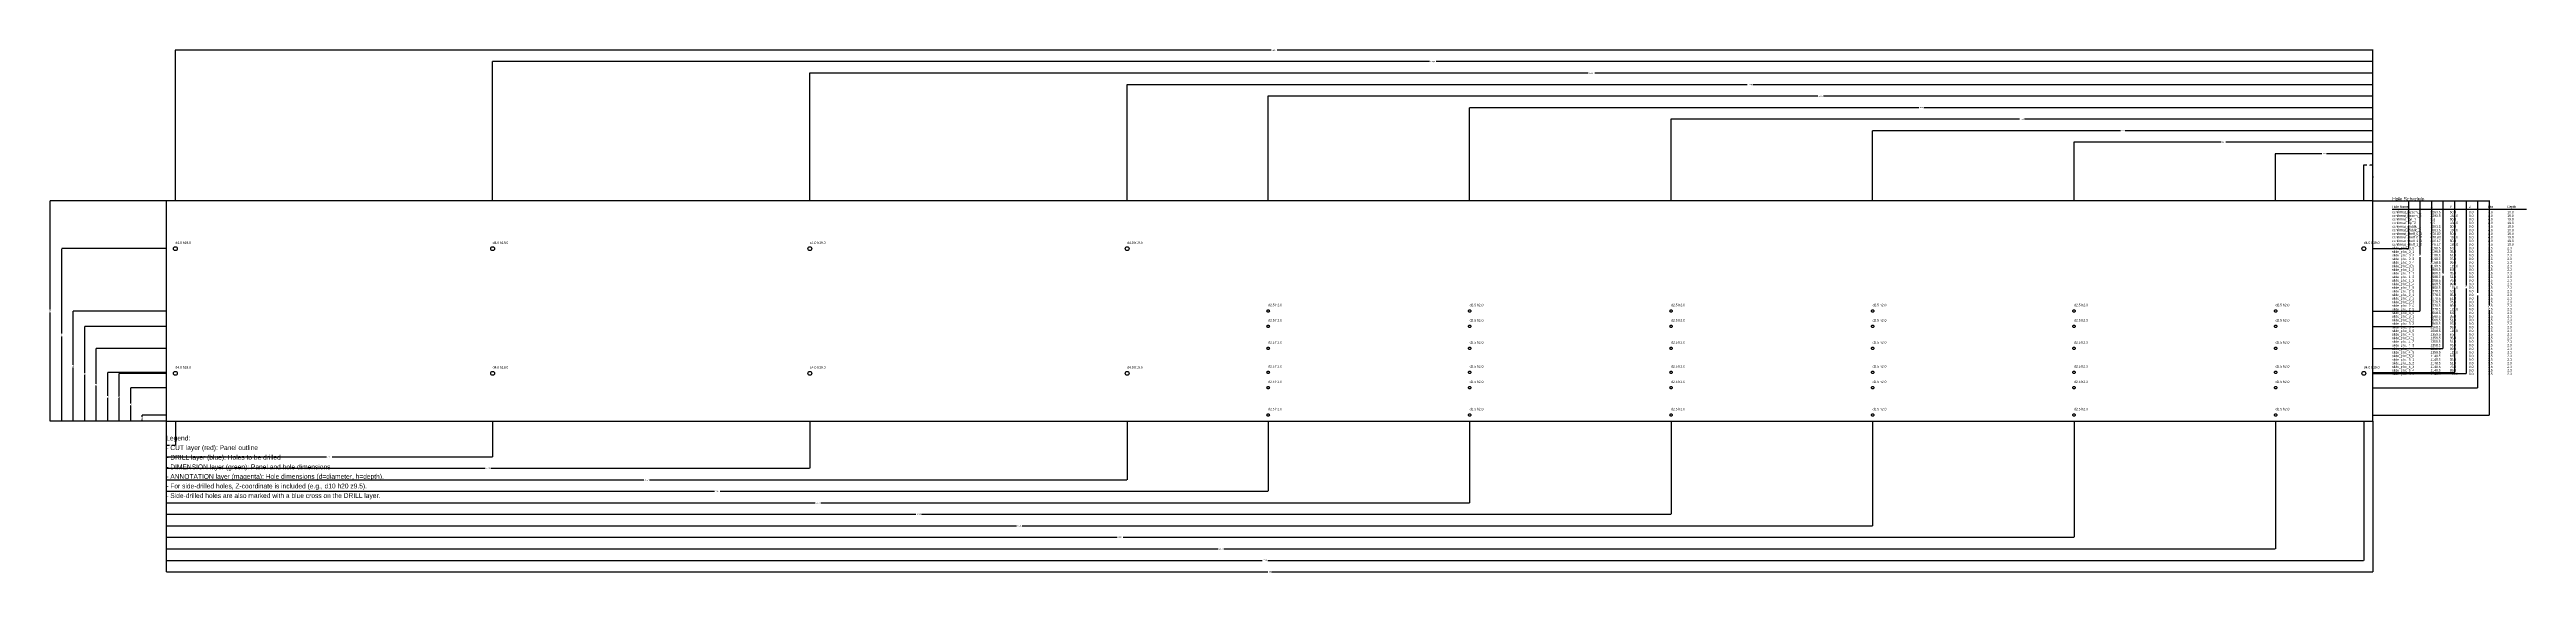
# Model space of a CAD drawing. Header units: metres. Extents: x -122 to 2460, y -158 to 388.
import ezdxf

# ---------------------------------------------------------------- set-up
doc = ezdxf.new("R2010")
doc.units = ezdxf.units.M
for name, color, linetype in [('ANNOTATION', 6, 'Continuous'), ('CUT', 1, 'Continuous'), ('DIMENSION', 3, 'Continuous'), ('DRILL', 5, 'Continuous')]:
    doc.layers.add(name, color=color, linetype=linetype)
doc.dimstyles.get("Standard").update_dxf_attribs({"dimtxt": 2.5, "dimasz": 2.5, "dimexe": 1.25, "dimexo": 0.625, "dimtad": 1, "dimtxsty": 'Standard', "dimcen": 2.5, "dimazin": 3, "dimtfac": 1, "dimtmove": 0, "dimatfit": 3})

# ---------------------------------------------------------------- blocks, each defined once
blk = doc.blocks.new('_CLOSEDFILLED')
at = {"color": 0, "linetype": 'ByBlock'}
blk.add_solid([(-1, 0), (0, 0), (-1, 0)], dxfattribs=at)
blk = doc.blocks.new('*D0')
for p, q in [((0, 0), (0, -25)), ((9.5, 0), (9.5, -25)), ((0.25, -25), (3.25, -25)), ((6.25, -25), (9.25, -25))]:
    blk.add_line(p, q)
at = {"layer": 'Defpoints'}
for p in [(0, 0), (9.5, 0), (0, -25)]:
    blk.add_point(p, dxfattribs=at)
at = {"layer": 'DIMENSION', "xscale": 0.25, "yscale": 0.25, "rotation": 180}
blk.add_blockref('_CLOSEDFILLED', (0, -25), dxfattribs=at)
at = {"layer": 'DIMENSION', "xscale": 0.25, "yscale": 0.25}
blk.add_blockref('_CLOSEDFILLED', (9.5, -25), dxfattribs=at)
at = {"layer": 'DIMENSION', "insert": (4.75, -25), "char_height": 1, "attachment_point": 5}
blk.add_mtext('9,5', dxfattribs=at)
blk = doc.blocks.new('*D2')
for p, q in [((0, 0), (0, -37)), ((340.17, 0), (340.17, -37)), ((0.25, -37), (167.085, -37)), ((173.085, -37), (339.92, -37))]:
    blk.add_line(p, q)
at = {"layer": 'Defpoints'}
for p in [(0, 0), (340.17, 0), (0, -37)]:
    blk.add_point(p, dxfattribs=at)
at = {"layer": 'DIMENSION', "xscale": 0.25, "yscale": 0.25, "rotation": 180}
blk.add_blockref('_CLOSEDFILLED', (0, -37), dxfattribs=at)
at = {"layer": 'DIMENSION', "xscale": 0.25, "yscale": 0.25}
blk.add_blockref('_CLOSEDFILLED', (340.17, -37), dxfattribs=at)
at = {"layer": 'DIMENSION', "insert": (170.085, -37), "char_height": 1, "attachment_point": 5}
blk.add_mtext('340,17', dxfattribs=at)
blk = doc.blocks.new('*D3')
for p, q in [((0, 0), (0, -49)), ((670.83, 0), (670.83, -49)), ((0.25, -49), (332.415, -49)), ((338.415, -49), (670.58, -49))]:
    blk.add_line(p, q)
at = {"layer": 'Defpoints'}
for p in [(0, 0), (670.83, 0), (0, -49)]:
    blk.add_point(p, dxfattribs=at)
at = {"layer": 'DIMENSION', "xscale": 0.25, "yscale": 0.25, "rotation": 180}
blk.add_blockref('_CLOSEDFILLED', (0, -49), dxfattribs=at)
at = {"layer": 'DIMENSION', "xscale": 0.25, "yscale": 0.25}
blk.add_blockref('_CLOSEDFILLED', (670.83, -49), dxfattribs=at)
at = {"layer": 'DIMENSION', "insert": (335.415, -49), "char_height": 1, "attachment_point": 5}
blk.add_mtext('670,83', dxfattribs=at)
blk = doc.blocks.new('*D4')
for p, q in [((0, 0), (0, -61)), ((1001.5, 0), (1001.5, -61)), ((0.25, -61), (497.75, -61)), ((503.75, -61), (1001.25, -61))]:
    blk.add_line(p, q)
at = {"layer": 'Defpoints'}
for p in [(0, 0), (1001.5, 0), (0, -61)]:
    blk.add_point(p, dxfattribs=at)
at = {"layer": 'DIMENSION', "xscale": 0.25, "yscale": 0.25, "rotation": 180}
blk.add_blockref('_CLOSEDFILLED', (0, -61), dxfattribs=at)
at = {"layer": 'DIMENSION', "xscale": 0.25, "yscale": 0.25}
blk.add_blockref('_CLOSEDFILLED', (1001.5, -61), dxfattribs=at)
at = {"layer": 'DIMENSION', "insert": (500.75, -61), "char_height": 1, "attachment_point": 5}
blk.add_mtext('1001,5', dxfattribs=at)
blk = doc.blocks.new('*D5')
for p, q in [((0, 0), (0, -73)), ((1148.5, 0), (1148.5, -73)), ((0.25, -73), (571.25, -73)), ((577.25, -73), (1148.25, -73))]:
    blk.add_line(p, q)
at = {"layer": 'Defpoints'}
for p in [(0, 0), (1148.5, 0), (0, -73)]:
    blk.add_point(p, dxfattribs=at)
at = {"layer": 'DIMENSION', "xscale": 0.25, "yscale": 0.25, "rotation": 180}
blk.add_blockref('_CLOSEDFILLED', (0, -73), dxfattribs=at)
at = {"layer": 'DIMENSION', "xscale": 0.25, "yscale": 0.25}
blk.add_blockref('_CLOSEDFILLED', (1148.5, -73), dxfattribs=at)
at = {"layer": 'DIMENSION', "insert": (574.25, -73), "char_height": 1, "attachment_point": 5}
blk.add_mtext('1148,5', dxfattribs=at)
blk = doc.blocks.new('*D6')
for p, q in [((0, 0), (0, -85)), ((1358.5, 0), (1358.5, -85)), ((0.25, -85), (676.25, -85)), ((682.25, -85), (1358.25, -85))]:
    blk.add_line(p, q)
at = {"layer": 'Defpoints'}
for p in [(0, 0), (1358.5, 0), (0, -85)]:
    blk.add_point(p, dxfattribs=at)
at = {"layer": 'DIMENSION', "xscale": 0.25, "yscale": 0.25, "rotation": 180}
blk.add_blockref('_CLOSEDFILLED', (0, -85), dxfattribs=at)
at = {"layer": 'DIMENSION', "xscale": 0.25, "yscale": 0.25}
blk.add_blockref('_CLOSEDFILLED', (1358.5, -85), dxfattribs=at)
at = {"layer": 'DIMENSION', "insert": (679.25, -85), "char_height": 1, "attachment_point": 5}
blk.add_mtext('1358,5', dxfattribs=at)
blk = doc.blocks.new('*D7')
for p, q in [((0, 0), (0, -97)), ((1568.5, 0), (1568.5, -97)), ((0.25, -97), (781.25, -97)), ((787.25, -97), (1568.25, -97))]:
    blk.add_line(p, q)
at = {"layer": 'Defpoints'}
for p in [(0, 0), (1568.5, 0), (0, -97)]:
    blk.add_point(p, dxfattribs=at)
at = {"layer": 'DIMENSION', "xscale": 0.25, "yscale": 0.25, "rotation": 180}
blk.add_blockref('_CLOSEDFILLED', (0, -97), dxfattribs=at)
at = {"layer": 'DIMENSION', "xscale": 0.25, "yscale": 0.25}
blk.add_blockref('_CLOSEDFILLED', (1568.5, -97), dxfattribs=at)
at = {"layer": 'DIMENSION', "insert": (784.25, -97), "char_height": 1, "attachment_point": 5}
blk.add_mtext('1568,5', dxfattribs=at)
blk = doc.blocks.new('*D8')
for p, q in [((0, 0), (0, -109)), ((1778.5, 0), (1778.5, -109)), ((0.25, -109), (886.25, -109)), ((892.25, -109), (1778.25, -109))]:
    blk.add_line(p, q)
at = {"layer": 'Defpoints'}
for p in [(0, 0), (1778.5, 0), (0, -109)]:
    blk.add_point(p, dxfattribs=at)
at = {"layer": 'DIMENSION', "xscale": 0.25, "yscale": 0.25, "rotation": 180}
blk.add_blockref('_CLOSEDFILLED', (0, -109), dxfattribs=at)
at = {"layer": 'DIMENSION', "xscale": 0.25, "yscale": 0.25}
blk.add_blockref('_CLOSEDFILLED', (1778.5, -109), dxfattribs=at)
at = {"layer": 'DIMENSION', "insert": (889.25, -109), "char_height": 1, "attachment_point": 5}
blk.add_mtext('1778,5', dxfattribs=at)
blk = doc.blocks.new('*D9')
for p, q in [((0, 0), (0, -121)), ((1988.5, 0), (1988.5, -121)), ((0.25, -121), (991.25, -121)), ((997.25, -121), (1988.25, -121))]:
    blk.add_line(p, q)
at = {"layer": 'Defpoints'}
for p in [(0, 0), (1988.5, 0), (0, -121)]:
    blk.add_point(p, dxfattribs=at)
at = {"layer": 'DIMENSION', "xscale": 0.25, "yscale": 0.25, "rotation": 180}
blk.add_blockref('_CLOSEDFILLED', (0, -121), dxfattribs=at)
at = {"layer": 'DIMENSION', "xscale": 0.25, "yscale": 0.25}
blk.add_blockref('_CLOSEDFILLED', (1988.5, -121), dxfattribs=at)
at = {"layer": 'DIMENSION', "insert": (994.25, -121), "char_height": 1, "attachment_point": 5}
blk.add_mtext('1988,5', dxfattribs=at)
blk = doc.blocks.new('*D10')
for p, q in [((0, 0), (0, -133)), ((2198.5, 0), (2198.5, -133)), ((0.25, -133), (1096.25, -133)), ((1102.25, -133), (2198.25, -133))]:
    blk.add_line(p, q)
at = {"layer": 'Defpoints'}
for p in [(0, 0), (2198.5, 0), (0, -133)]:
    blk.add_point(p, dxfattribs=at)
at = {"layer": 'DIMENSION', "xscale": 0.25, "yscale": 0.25, "rotation": 180}
blk.add_blockref('_CLOSEDFILLED', (0, -133), dxfattribs=at)
at = {"layer": 'DIMENSION', "xscale": 0.25, "yscale": 0.25}
blk.add_blockref('_CLOSEDFILLED', (2198.5, -133), dxfattribs=at)
at = {"layer": 'DIMENSION', "insert": (1099.25, -133), "char_height": 1, "attachment_point": 5}
blk.add_mtext('2198,5', dxfattribs=at)
blk = doc.blocks.new('*D11')
for p, q in [((0, 0), (0, -145)), ((2290.5, 0), (2290.5, -145)), ((0.25, -145), (1142.25, -145)), ((1148.25, -145), (2290.25, -145))]:
    blk.add_line(p, q)
at = {"layer": 'Defpoints'}
for p in [(0, 0), (2290.5, 0), (0, -145)]:
    blk.add_point(p, dxfattribs=at)
at = {"layer": 'DIMENSION', "xscale": 0.25, "yscale": 0.25, "rotation": 180}
blk.add_blockref('_CLOSEDFILLED', (0, -145), dxfattribs=at)
at = {"layer": 'DIMENSION', "xscale": 0.25, "yscale": 0.25}
blk.add_blockref('_CLOSEDFILLED', (2290.5, -145), dxfattribs=at)
at = {"layer": 'DIMENSION', "insert": (1145.25, -145), "char_height": 1, "attachment_point": 5}
blk.add_mtext('2290,5', dxfattribs=at)
blk = doc.blocks.new('*D12')
for p, q in [((0, 0), (0, -157)), ((2300, 0), (2300, -157)), ((0.25, -157), (1148, -157)), ((1152, -157), (2299.75, -157))]:
    blk.add_line(p, q)
at = {"layer": 'Defpoints'}
for p in [(0, 0), (2300, 0), (0, -157)]:
    blk.add_point(p, dxfattribs=at)
at = {"layer": 'DIMENSION', "xscale": 0.25, "yscale": 0.25, "rotation": 180}
blk.add_blockref('_CLOSEDFILLED', (0, -157), dxfattribs=at)
at = {"layer": 'DIMENSION', "xscale": 0.25, "yscale": 0.25}
blk.add_blockref('_CLOSEDFILLED', (2300, -157), dxfattribs=at)
at = {"layer": 'DIMENSION', "insert": (1150, -157), "char_height": 1, "attachment_point": 5}
blk.add_mtext('2300', dxfattribs=at)
blk = doc.blocks.new('*D13')
for p, q in [((2299.75, 255), (2299.5, 255)), ((2300, 230), (2300, 255)), ((2300, 230), (2300, 255)), ((2300, 255), (2300, 255)), ((2300.25, 255), (2300.5, 255))]:
    blk.add_line(p, q)
at = {"layer": 'Defpoints'}
for p in [(2300, 255), (2300, 230), (2300, 230)]:
    blk.add_point(p, dxfattribs=at)
at = {"layer": 'DIMENSION', "xscale": 0.25, "yscale": 0.25}
blk.add_blockref('_CLOSEDFILLED', (2300, 255), dxfattribs=at)
at = {"layer": 'DIMENSION', "xscale": 0.25, "yscale": 0.25, "rotation": 180}
blk.add_blockref('_CLOSEDFILLED', (2300, 255), dxfattribs=at)
at = {"layer": 'DIMENSION', "insert": (2300, 256.125), "char_height": 1, "attachment_point": 5}
blk.add_mtext('0', dxfattribs=at)
blk = doc.blocks.new('*D14')
for p, q in [((2293.75, 267), (2290.25, 267)), ((2290.5, 230), (2290.5, 267)), ((2300.25, 267), (2296.75, 267)), ((2300, 230), (2300, 267))]:
    blk.add_line(p, q)
at = {"layer": 'Defpoints'}
for p in [(2300, 267), (2290.5, 230), (2300, 230)]:
    blk.add_point(p, dxfattribs=at)
at = {"layer": 'DIMENSION', "xscale": 0.25, "yscale": 0.25}
blk.add_blockref('_CLOSEDFILLED', (2290.5, 267), dxfattribs=at)
at = {"layer": 'DIMENSION', "xscale": 0.25, "yscale": 0.25, "rotation": 180}
blk.add_blockref('_CLOSEDFILLED', (2300, 267), dxfattribs=at)
at = {"layer": 'DIMENSION', "insert": (2295.25, 267), "char_height": 1, "attachment_point": 5}
blk.add_mtext('9,5', dxfattribs=at)
blk = doc.blocks.new('*D15')
for p, q in [((2246.75, 279), (2198.25, 279)), ((2198.5, 230), (2198.5, 279)), ((2300.25, 279), (2251.75, 279)), ((2300, 230), (2300, 279))]:
    blk.add_line(p, q)
at = {"layer": 'Defpoints'}
for p in [(2300, 279), (2198.5, 230), (2300, 230)]:
    blk.add_point(p, dxfattribs=at)
at = {"layer": 'DIMENSION', "xscale": 0.25, "yscale": 0.25}
blk.add_blockref('_CLOSEDFILLED', (2198.5, 279), dxfattribs=at)
at = {"layer": 'DIMENSION', "xscale": 0.25, "yscale": 0.25, "rotation": 180}
blk.add_blockref('_CLOSEDFILLED', (2300, 279), dxfattribs=at)
at = {"layer": 'DIMENSION', "insert": (2249.25, 279), "char_height": 1, "attachment_point": 5}
blk.add_mtext('101,5', dxfattribs=at)
blk = doc.blocks.new('*D16')
for p, q in [((2141.75, 291), (1988.25, 291)), ((1988.5, 230), (1988.5, 291)), ((2300.25, 291), (2146.75, 291)), ((2300, 230), (2300, 291))]:
    blk.add_line(p, q)
at = {"layer": 'Defpoints'}
for p in [(2300, 291), (1988.5, 230), (2300, 230)]:
    blk.add_point(p, dxfattribs=at)
at = {"layer": 'DIMENSION', "xscale": 0.25, "yscale": 0.25}
blk.add_blockref('_CLOSEDFILLED', (1988.5, 291), dxfattribs=at)
at = {"layer": 'DIMENSION', "xscale": 0.25, "yscale": 0.25, "rotation": 180}
blk.add_blockref('_CLOSEDFILLED', (2300, 291), dxfattribs=at)
at = {"layer": 'DIMENSION', "insert": (2144.25, 291), "char_height": 1, "attachment_point": 5}
blk.add_mtext('311,5', dxfattribs=at)
blk = doc.blocks.new('*D17')
for p, q in [((2036.75, 303), (1778.25, 303)), ((1778.5, 230), (1778.5, 303)), ((2300.25, 303), (2041.75, 303)), ((2300, 230), (2300, 303))]:
    blk.add_line(p, q)
at = {"layer": 'Defpoints'}
for p in [(2300, 303), (1778.5, 230), (2300, 230)]:
    blk.add_point(p, dxfattribs=at)
at = {"layer": 'DIMENSION', "xscale": 0.25, "yscale": 0.25}
blk.add_blockref('_CLOSEDFILLED', (1778.5, 303), dxfattribs=at)
at = {"layer": 'DIMENSION', "xscale": 0.25, "yscale": 0.25, "rotation": 180}
blk.add_blockref('_CLOSEDFILLED', (2300, 303), dxfattribs=at)
at = {"layer": 'DIMENSION', "insert": (2039.25, 303), "char_height": 1, "attachment_point": 5}
blk.add_mtext('521,5', dxfattribs=at)
blk = doc.blocks.new('*D18')
for p, q in [((1931.75, 315), (1568.25, 315)), ((1568.5, 230), (1568.5, 315)), ((2300.25, 315), (1936.75, 315)), ((2300, 230), (2300, 315))]:
    blk.add_line(p, q)
at = {"layer": 'Defpoints'}
for p in [(2300, 315), (1568.5, 230), (2300, 230)]:
    blk.add_point(p, dxfattribs=at)
at = {"layer": 'DIMENSION', "xscale": 0.25, "yscale": 0.25}
blk.add_blockref('_CLOSEDFILLED', (1568.5, 315), dxfattribs=at)
at = {"layer": 'DIMENSION', "xscale": 0.25, "yscale": 0.25, "rotation": 180}
blk.add_blockref('_CLOSEDFILLED', (2300, 315), dxfattribs=at)
at = {"layer": 'DIMENSION', "insert": (1934.25, 315), "char_height": 1, "attachment_point": 5}
blk.add_mtext('731,5', dxfattribs=at)
blk = doc.blocks.new('*D19')
for p, q in [((1826.75, 327), (1358.25, 327)), ((1358.5, 230), (1358.5, 327)), ((2300.25, 327), (1831.75, 327)), ((2300, 230), (2300, 327))]:
    blk.add_line(p, q)
at = {"layer": 'Defpoints'}
for p in [(2300, 327), (1358.5, 230), (2300, 230)]:
    blk.add_point(p, dxfattribs=at)
at = {"layer": 'DIMENSION', "xscale": 0.25, "yscale": 0.25}
blk.add_blockref('_CLOSEDFILLED', (1358.5, 327), dxfattribs=at)
at = {"layer": 'DIMENSION', "xscale": 0.25, "yscale": 0.25, "rotation": 180}
blk.add_blockref('_CLOSEDFILLED', (2300, 327), dxfattribs=at)
at = {"layer": 'DIMENSION', "insert": (1829.25, 327), "char_height": 1, "attachment_point": 5}
blk.add_mtext('941,5', dxfattribs=at)
blk = doc.blocks.new('*D20')
for p, q in [((1721.25, 339), (1148.25, 339)), ((1148.5, 230), (1148.5, 339)), ((2300.25, 339), (1727.25, 339)), ((2300, 230), (2300, 339))]:
    blk.add_line(p, q)
at = {"layer": 'Defpoints'}
for p in [(2300, 339), (1148.5, 230), (2300, 230)]:
    blk.add_point(p, dxfattribs=at)
at = {"layer": 'DIMENSION', "xscale": 0.25, "yscale": 0.25}
blk.add_blockref('_CLOSEDFILLED', (1148.5, 339), dxfattribs=at)
at = {"layer": 'DIMENSION', "xscale": 0.25, "yscale": 0.25, "rotation": 180}
blk.add_blockref('_CLOSEDFILLED', (2300, 339), dxfattribs=at)
at = {"layer": 'DIMENSION', "insert": (1724.25, 339), "char_height": 1, "attachment_point": 5}
blk.add_mtext('1151,5', dxfattribs=at)
blk = doc.blocks.new('*D21')
for p, q in [((1647.75, 351), (1001.25, 351)), ((1001.5, 230), (1001.5, 351)), ((2300.25, 351), (1653.75, 351)), ((2300, 230), (2300, 351))]:
    blk.add_line(p, q)
at = {"layer": 'Defpoints'}
for p in [(2300, 351), (1001.5, 230), (2300, 230)]:
    blk.add_point(p, dxfattribs=at)
at = {"layer": 'DIMENSION', "xscale": 0.25, "yscale": 0.25}
blk.add_blockref('_CLOSEDFILLED', (1001.5, 351), dxfattribs=at)
at = {"layer": 'DIMENSION', "xscale": 0.25, "yscale": 0.25, "rotation": 180}
blk.add_blockref('_CLOSEDFILLED', (2300, 351), dxfattribs=at)
at = {"layer": 'DIMENSION', "insert": (1650.75, 351), "char_height": 1, "attachment_point": 5}
blk.add_mtext('1298,5', dxfattribs=at)
blk = doc.blocks.new('*D22')
for p, q in [((1481.915, 363), (670.58, 363)), ((670.83, 230), (670.83, 363)), ((2300.25, 363), (1488.915, 363)), ((2300, 230), (2300, 363))]:
    blk.add_line(p, q)
at = {"layer": 'Defpoints'}
for p in [(2300, 363), (670.83, 230), (2300, 230)]:
    blk.add_point(p, dxfattribs=at)
at = {"layer": 'DIMENSION', "xscale": 0.25, "yscale": 0.25}
blk.add_blockref('_CLOSEDFILLED', (670.83, 363), dxfattribs=at)
at = {"layer": 'DIMENSION', "xscale": 0.25, "yscale": 0.25, "rotation": 180}
blk.add_blockref('_CLOSEDFILLED', (2300, 363), dxfattribs=at)
at = {"layer": 'DIMENSION', "insert": (1485.415, 363), "char_height": 1, "attachment_point": 5}
blk.add_mtext('1629,17', dxfattribs=at)
blk = doc.blocks.new('*D23')
for p, q in [((1316.585, 375), (339.92, 375)), ((340.17, 230), (340.17, 375)), ((2300.25, 375), (1323.585, 375)), ((2300, 230), (2300, 375))]:
    blk.add_line(p, q)
at = {"layer": 'Defpoints'}
for p in [(2300, 375), (340.17, 230), (2300, 230)]:
    blk.add_point(p, dxfattribs=at)
at = {"layer": 'DIMENSION', "xscale": 0.25, "yscale": 0.25}
blk.add_blockref('_CLOSEDFILLED', (340.17, 375), dxfattribs=at)
at = {"layer": 'DIMENSION', "xscale": 0.25, "yscale": 0.25, "rotation": 180}
blk.add_blockref('_CLOSEDFILLED', (2300, 375), dxfattribs=at)
at = {"layer": 'DIMENSION', "insert": (1320.085, 375), "char_height": 1, "attachment_point": 5}
blk.add_mtext('1959,83', dxfattribs=at)
blk = doc.blocks.new('*D24')
for p, q in [((1151.75, 387), (9.25, 387)), ((9.5, 230), (9.5, 387)), ((2300.25, 387), (1157.75, 387)), ((2300, 230), (2300, 387))]:
    blk.add_line(p, q)
at = {"layer": 'Defpoints'}
for p in [(2300, 387), (9.5, 230), (2300, 230)]:
    blk.add_point(p, dxfattribs=at)
at = {"layer": 'DIMENSION', "xscale": 0.25, "yscale": 0.25}
blk.add_blockref('_CLOSEDFILLED', (9.5, 387), dxfattribs=at)
at = {"layer": 'DIMENSION', "xscale": 0.25, "yscale": 0.25, "rotation": 180}
blk.add_blockref('_CLOSEDFILLED', (2300, 387), dxfattribs=at)
at = {"layer": 'DIMENSION', "insert": (1154.75, 387), "char_height": 1, "attachment_point": 5}
blk.add_mtext('2290,5', dxfattribs=at)
blk = doc.blocks.new('*D25')
for p, q in [((0, 6.5), (-25, 6.5)), ((-25, 4.75), (-25, 6.25)), ((-25, 0.25), (-25, 1.75)), ((0, 0), (-25, 0))]:
    blk.add_line(p, q)
at = {"layer": 'Defpoints'}
for p in [(-25, 0), (0, 6.5), (0, 0)]:
    blk.add_point(p, dxfattribs=at)
at = {"layer": 'DIMENSION', "xscale": 0.25, "yscale": 0.25}
for p, rotation in [((-25, 6.5), 90), ((-25, 0), 270)]:
    blk.add_blockref('_CLOSEDFILLED', p, dxfattribs=dict(at, rotation=rotation))
at = {"layer": 'DIMENSION', "insert": (-25, 3.25), "char_height": 1, "attachment_point": 5, "rotation": 90}
blk.add_mtext('6,5', dxfattribs=at)
blk = doc.blocks.new('*D26')
for p, q in [((0, 35), (-37, 35)), ((-37, 18.5), (-37, 34.75)), ((-37, 0.25), (-37, 16.5)), ((0, 0), (-37, 0))]:
    blk.add_line(p, q)
at = {"layer": 'Defpoints'}
for p in [(0, 35), (-37, 0), (0, 0)]:
    blk.add_point(p, dxfattribs=at)
at = {"layer": 'DIMENSION', "xscale": 0.25, "yscale": 0.25}
for p, rotation in [((-37, 35), 90), ((-37, 0), 270)]:
    blk.add_blockref('_CLOSEDFILLED', p, dxfattribs=dict(at, rotation=rotation))
at = {"layer": 'DIMENSION', "insert": (-37, 17.5), "char_height": 1, "attachment_point": 5, "rotation": 90}
blk.add_mtext('35', dxfattribs=at)
blk = doc.blocks.new('*D27')
for p, q in [((0, 50), (-49, 50)), ((-49, 26), (-49, 49.75)), ((-49, 0.25), (-49, 24)), ((0, 0), (-49, 0))]:
    blk.add_line(p, q)
at = {"layer": 'Defpoints'}
for p in [(0, 50), (-49, 0), (0, 0)]:
    blk.add_point(p, dxfattribs=at)
at = {"layer": 'DIMENSION', "xscale": 0.25, "yscale": 0.25}
for p, rotation in [((-49, 50), 90), ((-49, 0), 270)]:
    blk.add_blockref('_CLOSEDFILLED', p, dxfattribs=dict(at, rotation=rotation))
at = {"layer": 'DIMENSION', "insert": (-49, 25), "char_height": 1, "attachment_point": 5, "rotation": 90}
blk.add_mtext('50', dxfattribs=at)
blk = doc.blocks.new('*D28')
for p, q in [((0, 51), (-61, 51)), ((-61, 26.5), (-61, 50.75)), ((-61, 0.25), (-61, 24.5)), ((0, 0), (-61, 0))]:
    blk.add_line(p, q)
at = {"layer": 'Defpoints'}
for p in [(0, 51), (-61, 0), (0, 0)]:
    blk.add_point(p, dxfattribs=at)
at = {"layer": 'DIMENSION', "xscale": 0.25, "yscale": 0.25}
for p, rotation in [((-61, 51), 90), ((-61, 0), 270)]:
    blk.add_blockref('_CLOSEDFILLED', p, dxfattribs=dict(at, rotation=rotation))
at = {"layer": 'DIMENSION', "insert": (-61, 25.5), "char_height": 1, "attachment_point": 5, "rotation": 90}
blk.add_mtext('51', dxfattribs=at)
blk = doc.blocks.new('*D29')
for p, q in [((0, 76), (-73, 76)), ((-73, 39), (-73, 75.75)), ((-73, 0.25), (-73, 37)), ((0, 0), (-73, 0))]:
    blk.add_line(p, q)
at = {"layer": 'Defpoints'}
for p in [(0, 76), (-73, 0), (0, 0)]:
    blk.add_point(p, dxfattribs=at)
at = {"layer": 'DIMENSION', "xscale": 0.25, "yscale": 0.25}
for p, rotation in [((-73, 76), 90), ((-73, 0), 270)]:
    blk.add_blockref('_CLOSEDFILLED', p, dxfattribs=dict(at, rotation=rotation))
at = {"layer": 'DIMENSION', "insert": (-73, 38), "char_height": 1, "attachment_point": 5, "rotation": 90}
blk.add_mtext('76', dxfattribs=at)
blk = doc.blocks.new('*D30')
for p, q in [((0, 99), (-85, 99)), ((-85, 50.5), (-85, 98.75)), ((-85, 0.25), (-85, 48.5)), ((0, 0), (-85, 0))]:
    blk.add_line(p, q)
at = {"layer": 'Defpoints'}
for p in [(0, 99), (-85, 0), (0, 0)]:
    blk.add_point(p, dxfattribs=at)
at = {"layer": 'DIMENSION', "xscale": 0.25, "yscale": 0.25}
for p, rotation in [((-85, 99), 90), ((-85, 0), 270)]:
    blk.add_blockref('_CLOSEDFILLED', p, dxfattribs=dict(at, rotation=rotation))
at = {"layer": 'DIMENSION', "insert": (-85, 49.5), "char_height": 1, "attachment_point": 5, "rotation": 90}
blk.add_mtext('99', dxfattribs=at)
blk = doc.blocks.new('*D31')
for p, q in [((0, 115), (-97, 115)), ((-97, 59), (-97, 114.75)), ((-97, 0.25), (-97, 56)), ((0, 0), (-97, 0))]:
    blk.add_line(p, q)
at = {"layer": 'Defpoints'}
for p in [(0, 115), (-97, 0), (0, 0)]:
    blk.add_point(p, dxfattribs=at)
at = {"layer": 'DIMENSION', "xscale": 0.25, "yscale": 0.25}
for p, rotation in [((-97, 115), 90), ((-97, 0), 270)]:
    blk.add_blockref('_CLOSEDFILLED', p, dxfattribs=dict(at, rotation=rotation))
at = {"layer": 'DIMENSION', "insert": (-97, 57.5), "char_height": 1, "attachment_point": 5, "rotation": 90}
blk.add_mtext('115', dxfattribs=at)
blk = doc.blocks.new('*D32')
for p, q in [((0, 180), (-109, 180)), ((-109, 91.5), (-109, 179.75)), ((-109, 0.25), (-109, 88.5)), ((0, 0), (-109, 0))]:
    blk.add_line(p, q)
at = {"layer": 'Defpoints'}
for p in [(0, 180), (-109, 0), (0, 0)]:
    blk.add_point(p, dxfattribs=at)
at = {"layer": 'DIMENSION', "xscale": 0.25, "yscale": 0.25}
for p, rotation in [((-109, 180), 90), ((-109, 0), 270)]:
    blk.add_blockref('_CLOSEDFILLED', p, dxfattribs=dict(at, rotation=rotation))
at = {"layer": 'DIMENSION', "insert": (-109, 90), "char_height": 1, "attachment_point": 5, "rotation": 90}
blk.add_mtext('180', dxfattribs=at)
blk = doc.blocks.new('*D33')
for p, q in [((0, 230), (-121, 230)), ((-121, 116.5), (-121, 229.75)), ((-121, 0.25), (-121, 113.5)), ((0, 0), (-121, 0))]:
    blk.add_line(p, q)
at = {"layer": 'Defpoints'}
for p in [(0, 230), (-121, 0), (0, 0)]:
    blk.add_point(p, dxfattribs=at)
at = {"layer": 'DIMENSION', "xscale": 0.25, "yscale": 0.25}
for p, rotation in [((-121, 230), 90), ((-121, 0), 270)]:
    blk.add_blockref('_CLOSEDFILLED', p, dxfattribs=dict(at, rotation=rotation))
at = {"layer": 'DIMENSION', "insert": (-121, 115), "char_height": 1, "attachment_point": 5, "rotation": 90}
blk.add_mtext('230', dxfattribs=at)
blk = doc.blocks.new('*D34')
for p, q in [((2300, 230), (2325, 230)), ((2300, 230), (2325, 230)), ((2325, 230.25), (2325, 230.5)), ((2325, 230), (2325, 230)), ((2325, 229.75), (2325, 229.5))]:
    blk.add_line(p, q)
at = {"layer": 'Defpoints'}
for p in [(2300, 230), (2300, 230), (2325, 230)]:
    blk.add_point(p, dxfattribs=at)
at = {"layer": 'DIMENSION', "xscale": 0.25, "yscale": 0.25}
for rotation in [270, 90]:
    blk.add_blockref('_CLOSEDFILLED', (2325, 230), dxfattribs=dict(at, rotation=rotation))
at = {"layer": 'DIMENSION', "insert": (2323.875, 230), "char_height": 1, "attachment_point": 5, "rotation": 90}
blk.add_mtext('0', dxfattribs=at)
blk = doc.blocks.new('*D35')
for p, q in [((2300, 230), (2337, 230)), ((2337, 230.25), (2337, 206)), ((2337, 204), (2337, 179.75)), ((2300, 180), (2337, 180))]:
    blk.add_line(p, q)
at = {"layer": 'Defpoints'}
for p in [(2300, 230), (2337, 230), (2300, 180)]:
    blk.add_point(p, dxfattribs=at)
at = {"layer": 'DIMENSION', "xscale": 0.25, "yscale": 0.25}
for p, rotation in [((2337, 230), 270), ((2337, 180), 90)]:
    blk.add_blockref('_CLOSEDFILLED', p, dxfattribs=dict(at, rotation=rotation))
at = {"layer": 'DIMENSION', "insert": (2337, 205), "char_height": 1, "attachment_point": 5, "rotation": 90}
blk.add_mtext('50', dxfattribs=at)
blk = doc.blocks.new('*D36')
for p, q in [((2300, 230), (2349, 230)), ((2349, 230.25), (2349, 174)), ((2349, 171), (2349, 114.75)), ((2300, 115), (2349, 115))]:
    blk.add_line(p, q)
at = {"layer": 'Defpoints'}
for p in [(2300, 230), (2349, 230), (2300, 115)]:
    blk.add_point(p, dxfattribs=at)
at = {"layer": 'DIMENSION', "xscale": 0.25, "yscale": 0.25}
for p, rotation in [((2349, 230), 270), ((2349, 115), 90)]:
    blk.add_blockref('_CLOSEDFILLED', p, dxfattribs=dict(at, rotation=rotation))
at = {"layer": 'DIMENSION', "insert": (2349, 172.5), "char_height": 1, "attachment_point": 5, "rotation": 90}
blk.add_mtext('115', dxfattribs=at)
blk = doc.blocks.new('*D37')
for p, q in [((2300, 230), (2361, 230)), ((2361, 230.25), (2361, 166)), ((2361, 163), (2361, 98.75)), ((2300, 99), (2361, 99))]:
    blk.add_line(p, q)
at = {"layer": 'Defpoints'}
for p in [(2300, 230), (2361, 230), (2300, 99)]:
    blk.add_point(p, dxfattribs=at)
at = {"layer": 'DIMENSION', "xscale": 0.25, "yscale": 0.25}
for p, rotation in [((2361, 230), 270), ((2361, 99), 90)]:
    blk.add_blockref('_CLOSEDFILLED', p, dxfattribs=dict(at, rotation=rotation))
at = {"layer": 'DIMENSION', "insert": (2361, 164.5), "char_height": 1, "attachment_point": 5, "rotation": 90}
blk.add_mtext('131', dxfattribs=at)
blk = doc.blocks.new('*D38')
for p, q in [((2300, 230), (2373, 230)), ((2373, 230.25), (2373, 154.5)), ((2373, 151.5), (2373, 75.75)), ((2300, 76), (2373, 76))]:
    blk.add_line(p, q)
at = {"layer": 'Defpoints'}
for p in [(2300, 230), (2373, 230), (2300, 76)]:
    blk.add_point(p, dxfattribs=at)
at = {"layer": 'DIMENSION', "xscale": 0.25, "yscale": 0.25}
for p, rotation in [((2373, 230), 270), ((2373, 76), 90)]:
    blk.add_blockref('_CLOSEDFILLED', p, dxfattribs=dict(at, rotation=rotation))
at = {"layer": 'DIMENSION', "insert": (2373, 153), "char_height": 1, "attachment_point": 5, "rotation": 90}
blk.add_mtext('154', dxfattribs=at)
blk = doc.blocks.new('*D39')
for p, q in [((2300, 230), (2385, 230)), ((2385, 230.25), (2385, 142)), ((2385, 139), (2385, 50.75)), ((2300, 51), (2385, 51))]:
    blk.add_line(p, q)
at = {"layer": 'Defpoints'}
for p in [(2300, 230), (2385, 230), (2300, 51)]:
    blk.add_point(p, dxfattribs=at)
at = {"layer": 'DIMENSION', "xscale": 0.25, "yscale": 0.25}
for p, rotation in [((2385, 230), 270), ((2385, 51), 90)]:
    blk.add_blockref('_CLOSEDFILLED', p, dxfattribs=dict(at, rotation=rotation))
at = {"layer": 'DIMENSION', "insert": (2385, 140.5), "char_height": 1, "attachment_point": 5, "rotation": 90}
blk.add_mtext('179', dxfattribs=at)
blk = doc.blocks.new('*D40')
for p, q in [((2300, 230), (2397, 230)), ((2397, 230.25), (2397, 141.5)), ((2397, 138.5), (2397, 49.75)), ((2300, 50), (2397, 50))]:
    blk.add_line(p, q)
at = {"layer": 'Defpoints'}
for p in [(2300, 230), (2397, 230), (2300, 50)]:
    blk.add_point(p, dxfattribs=at)
at = {"layer": 'DIMENSION', "xscale": 0.25, "yscale": 0.25}
for p, rotation in [((2397, 230), 270), ((2397, 50), 90)]:
    blk.add_blockref('_CLOSEDFILLED', p, dxfattribs=dict(at, rotation=rotation))
at = {"layer": 'DIMENSION', "insert": (2397, 140), "char_height": 1, "attachment_point": 5, "rotation": 90}
blk.add_mtext('180', dxfattribs=at)
blk = doc.blocks.new('*D41')
for p, q in [((2300, 230), (2409, 230)), ((2409, 230.25), (2409, 134)), ((2409, 131), (2409, 34.75)), ((2300, 35), (2409, 35))]:
    blk.add_line(p, q)
at = {"layer": 'Defpoints'}
for p in [(2300, 230), (2409, 230), (2300, 35)]:
    blk.add_point(p, dxfattribs=at)
at = {"layer": 'DIMENSION', "xscale": 0.25, "yscale": 0.25}
for p, rotation in [((2409, 230), 270), ((2409, 35), 90)]:
    blk.add_blockref('_CLOSEDFILLED', p, dxfattribs=dict(at, rotation=rotation))
at = {"layer": 'DIMENSION', "insert": (2409, 132.5), "char_height": 1, "attachment_point": 5, "rotation": 90}
blk.add_mtext('195', dxfattribs=at)
blk = doc.blocks.new('*D42')
for p, q in [((2300, 230), (2421, 230)), ((2421, 230.25), (2421, 120.75)), ((2421, 115.75), (2421, 6.25)), ((2300, 6.5), (2421, 6.5))]:
    blk.add_line(p, q)
at = {"layer": 'Defpoints'}
for p in [(2300, 230), (2421, 230), (2300, 6.5)]:
    blk.add_point(p, dxfattribs=at)
at = {"layer": 'DIMENSION', "xscale": 0.25, "yscale": 0.25}
for p, rotation in [((2421, 230), 270), ((2421, 6.5), 90)]:
    blk.add_blockref('_CLOSEDFILLED', p, dxfattribs=dict(at, rotation=rotation))
at = {"layer": 'DIMENSION', "insert": (2421, 118.25), "char_height": 1, "attachment_point": 5, "rotation": 90}
blk.add_mtext('223,5', dxfattribs=at)

msp = doc.modelspace()

# ---------------------------------------------------------------- linework, layer by layer
at = {"layer": 'ANNOTATION'}
msp.add_line((2320, 221.25), (2460, 221.25), dxfattribs=at)
at = {"layer": 'CUT'}
msp.add_lwpolyline([(0, 0), (2300, 0), (2300, 230), (0, 230)], close=True, dxfattribs=at)
at = {"layer": 'DRILL'}
for points in [[(7.5, 180), (7.65224, 180.765), (8.08579, 181.414), (8.73463, 181.848), (9.5, 182), (10.2654, 181.848), (10.9142, 181.414), (11.3478, 180.765), (11.5, 180), (11.3478, 179.235), (10.9142, 178.586), (10.2654, 178.152), (9.5, 178), (8.73463, 178.152), (8.08579, 178.586), (7.65224, 179.235)], [(338.167, 180), (338.319, 180.765), (338.752, 181.414), (339.401, 181.848), (340.167, 182), (340.932, 181.848), (341.581, 181.414), (342.014, 180.765), (342.167, 180), (342.014, 179.235), (341.581, 178.586), (340.932, 178.152), (340.167, 178), (339.401, 178.152), (338.752, 178.586), (338.319, 179.235)], [(668.833, 180), (668.986, 180.765), (669.419, 181.414), (670.068, 181.848), (670.833, 182), (671.599, 181.848), (672.248, 181.414), (672.681, 180.765), (672.833, 180), (672.681, 179.235), (672.248, 178.586), (671.599, 178.152), (670.833, 178), (670.068, 178.152), (669.419, 178.586), (668.986, 179.235)], [(999.5, 180), (999.652, 180.765), (1000.09, 181.414), (1000.73, 181.848), (1001.5, 182), (1002.27, 181.848), (1002.91, 181.414), (1003.35, 180.765), (1003.5, 180), (1003.35, 179.235), (1002.91, 178.586), (1002.27, 178.152), (1001.5, 178), (1000.73, 178.152), (1000.09, 178.586), (999.652, 179.235)], [(2288.5, 180), (2288.65, 180.765), (2289.09, 181.414), (2289.73, 181.848), (2290.5, 182), (2291.27, 181.848), (2291.91, 181.414), (2292.35, 180.765), (2292.5, 180), (2292.35, 179.235), (2291.91, 178.586), (2291.27, 178.152), (2290.5, 178), (2289.73, 178.152), (2289.09, 178.586), (2288.65, 179.235)], [(1147.25, 115), (1147.35, 115.478), (1147.62, 115.884), (1148.02, 116.155), (1148.5, 116.25), (1148.98, 116.155), (1149.38, 115.884), (1149.65, 115.478), (1149.75, 115), (1149.65, 114.522), (1149.38, 114.116), (1148.98, 113.845), (1148.5, 113.75), (1148.02, 113.845), (1147.62, 114.116), (1147.35, 114.522)], [(1357.25, 115), (1357.35, 115.478), (1357.62, 115.884), (1358.02, 116.155), (1358.5, 116.25), (1358.98, 116.155), (1359.38, 115.884), (1359.65, 115.478), (1359.75, 115), (1359.65, 114.522), (1359.38, 114.116), (1358.98, 113.845), (1358.5, 113.75), (1358.02, 113.845), (1357.62, 114.116), (1357.35, 114.522)], [(1567.25, 115), (1567.35, 115.478), (1567.62, 115.884), (1568.02, 116.155), (1568.5, 116.25), (1568.98, 116.155), (1569.38, 115.884), (1569.65, 115.478), (1569.75, 115), (1569.65, 114.522), (1569.38, 114.116), (1568.98, 113.845), (1568.5, 113.75), (1568.02, 113.845), (1567.62, 114.116), (1567.35, 114.522)], [(1777.25, 115), (1777.35, 115.478), (1777.62, 115.884), (1778.02, 116.155), (1778.5, 116.25), (1778.98, 116.155), (1779.38, 115.884), (1779.65, 115.478), (1779.75, 115), (1779.65, 114.522), (1779.38, 114.116), (1778.98, 113.845), (1778.5, 113.75), (1778.02, 113.845), (1777.62, 114.116), (1777.35, 114.522)], [(1987.25, 115), (1987.35, 115.478), (1987.62, 115.884), (1988.02, 116.155), (1988.5, 116.25), (1988.98, 116.155), (1989.38, 115.884), (1989.65, 115.478), (1989.75, 115), (1989.65, 114.522), (1989.38, 114.116), (1988.98, 113.845), (1988.5, 113.75), (1988.02, 113.845), (1987.62, 114.116), (1987.35, 114.522)], [(2197.25, 115), (2197.35, 115.478), (2197.62, 115.884), (2198.02, 116.155), (2198.5, 116.25), (2198.98, 116.155), (2199.38, 115.884), (2199.65, 115.478), (2199.75, 115), (2199.65, 114.522), (2199.38, 114.116), (2198.98, 113.845), (2198.5, 113.75), (2198.02, 113.845), (2197.62, 114.116), (2197.35, 114.522)], [(1147.25, 99), (1147.35, 99.4784), (1147.62, 99.8839), (1148.02, 100.155), (1148.5, 100.25), (1148.98, 100.155), (1149.38, 99.8839), (1149.65, 99.4784), (1149.75, 99), (1149.65, 98.5216), (1149.38, 98.1161), (1148.98, 97.8451), (1148.5, 97.75), (1148.02, 97.8451), (1147.62, 98.1161), (1147.35, 98.5216)], [(1357.25, 99), (1357.35, 99.4784), (1357.62, 99.8839), (1358.02, 100.155), (1358.5, 100.25), (1358.98, 100.155), (1359.38, 99.8839), (1359.65, 99.4784), (1359.75, 99), (1359.65, 98.5216), (1359.38, 98.1161), (1358.98, 97.8451), (1358.5, 97.75), (1358.02, 97.8451), (1357.62, 98.1161), (1357.35, 98.5216)], [(1567.25, 99), (1567.35, 99.4784), (1567.62, 99.8839), (1568.02, 100.155), (1568.5, 100.25), (1568.98, 100.155), (1569.38, 99.8839), (1569.65, 99.4784), (1569.75, 99), (1569.65, 98.5216), (1569.38, 98.1161), (1568.98, 97.8451), (1568.5, 97.75), (1568.02, 97.8451), (1567.62, 98.1161), (1567.35, 98.5216)], [(1777.25, 99), (1777.35, 99.4784), (1777.62, 99.8839), (1778.02, 100.155), (1778.5, 100.25), (1778.98, 100.155), (1779.38, 99.8839), (1779.65, 99.4784), (1779.75, 99), (1779.65, 98.5216), (1779.38, 98.1161), (1778.98, 97.8451), (1778.5, 97.75), (1778.02, 97.8451), (1777.62, 98.1161), (1777.35, 98.5216)], [(1987.25, 99), (1987.35, 99.4784), (1987.62, 99.8839), (1988.02, 100.155), (1988.5, 100.25), (1988.98, 100.155), (1989.38, 99.8839), (1989.65, 99.4784), (1989.75, 99), (1989.65, 98.5216), (1989.38, 98.1161), (1988.98, 97.8451), (1988.5, 97.75), (1988.02, 97.8451), (1987.62, 98.1161), (1987.35, 98.5216)], [(2197.25, 99), (2197.35, 99.4784), (2197.62, 99.8839), (2198.02, 100.155), (2198.5, 100.25), (2198.98, 100.155), (2199.38, 99.8839), (2199.65, 99.4784), (2199.75, 99), (2199.65, 98.5216), (2199.38, 98.1161), (2198.98, 97.8451), (2198.5, 97.75), (2198.02, 97.8451), (2197.62, 98.1161), (2197.35, 98.5216)], [(7.5, 50), (7.65224, 50.7654), (8.08579, 51.4142), (8.73463, 51.8478), (9.5, 52), (10.2654, 51.8478), (10.9142, 51.4142), (11.3478, 50.7654), (11.5, 50), (11.3478, 49.2346), (10.9142, 48.5858), (10.2654, 48.1522), (9.5, 48), (8.73463, 48.1522), (8.08579, 48.5858), (7.65224, 49.2346)], [(338.167, 50), (338.319, 50.7654), (338.752, 51.4142), (339.401, 51.8478), (340.167, 52), (340.932, 51.8478), (341.581, 51.4142), (342.014, 50.7654), (342.167, 50), (342.014, 49.2346), (341.581, 48.5858), (340.932, 48.1522), (340.167, 48), (339.401, 48.1522), (338.752, 48.5858), (338.319, 49.2346)], [(668.833, 50), (668.986, 50.7654), (669.419, 51.4142), (670.068, 51.8478), (670.833, 52), (671.599, 51.8478), (672.248, 51.4142), (672.681, 50.7654), (672.833, 50), (672.681, 49.2346), (672.248, 48.5858), (671.599, 48.1522), (670.833, 48), (670.068, 48.1522), (669.419, 48.5858), (668.986, 49.2346)], [(999.5, 50), (999.652, 50.7654), (1000.09, 51.4142), (1000.73, 51.8478), (1001.5, 52), (1002.27, 51.8478), (1002.91, 51.4142), (1003.35, 50.7654), (1003.5, 50), (1003.35, 49.2346), (1002.91, 48.5858), (1002.27, 48.1522), (1001.5, 48), (1000.73, 48.1522), (1000.09, 48.5858), (999.652, 49.2346)], [(1147.25, 76), (1147.35, 76.4784), (1147.62, 76.8839), (1148.02, 77.1548), (1148.5, 77.25), (1148.98, 77.1548), (1149.38, 76.8839), (1149.65, 76.4784), (1149.75, 76), (1149.65, 75.5216), (1149.38, 75.1161), (1148.98, 74.8451), (1148.5, 74.75), (1148.02, 74.8451), (1147.62, 75.1161), (1147.35, 75.5216)], [(1147.25, 51), (1147.35, 51.4784), (1147.62, 51.8839), (1148.02, 52.1548), (1148.5, 52.25), (1148.98, 52.1548), (1149.38, 51.8839), (1149.65, 51.4784), (1149.75, 51), (1149.65, 50.5216), (1149.38, 50.1161), (1148.98, 49.8451), (1148.5, 49.75), (1148.02, 49.8451), (1147.62, 50.1161), (1147.35, 50.5216)], [(1357.25, 76), (1357.35, 76.4784), (1357.62, 76.8839), (1358.02, 77.1548), (1358.5, 77.25), (1358.98, 77.1548), (1359.38, 76.8839), (1359.65, 76.4784), (1359.75, 76), (1359.65, 75.5216), (1359.38, 75.1161), (1358.98, 74.8451), (1358.5, 74.75), (1358.02, 74.8451), (1357.62, 75.1161), (1357.35, 75.5216)], [(1357.25, 51), (1357.35, 51.4784), (1357.62, 51.8839), (1358.02, 52.1548), (1358.5, 52.25), (1358.98, 52.1548), (1359.38, 51.8839), (1359.65, 51.4784), (1359.75, 51), (1359.65, 50.5216), (1359.38, 50.1161), (1358.98, 49.8451), (1358.5, 49.75), (1358.02, 49.8451), (1357.62, 50.1161), (1357.35, 50.5216)], [(1567.25, 76), (1567.35, 76.4784), (1567.62, 76.8839), (1568.02, 77.1548), (1568.5, 77.25), (1568.98, 77.1548), (1569.38, 76.8839), (1569.65, 76.4784), (1569.75, 76), (1569.65, 75.5216), (1569.38, 75.1161), (1568.98, 74.8451), (1568.5, 74.75), (1568.02, 74.8451), (1567.62, 75.1161), (1567.35, 75.5216)], [(1567.25, 51), (1567.35, 51.4784), (1567.62, 51.8839), (1568.02, 52.1548), (1568.5, 52.25), (1568.98, 52.1548), (1569.38, 51.8839), (1569.65, 51.4784), (1569.75, 51), (1569.65, 50.5216), (1569.38, 50.1161), (1568.98, 49.8451), (1568.5, 49.75), (1568.02, 49.8451), (1567.62, 50.1161), (1567.35, 50.5216)], [(1777.25, 76), (1777.35, 76.4784), (1777.62, 76.8839), (1778.02, 77.1548), (1778.5, 77.25), (1778.98, 77.1548), (1779.38, 76.8839), (1779.65, 76.4784), (1779.75, 76), (1779.65, 75.5216), (1779.38, 75.1161), (1778.98, 74.8451), (1778.5, 74.75), (1778.02, 74.8451), (1777.62, 75.1161), (1777.35, 75.5216)], [(1777.25, 51), (1777.35, 51.4784), (1777.62, 51.8839), (1778.02, 52.1548), (1778.5, 52.25), (1778.98, 52.1548), (1779.38, 51.8839), (1779.65, 51.4784), (1779.75, 51), (1779.65, 50.5216), (1779.38, 50.1161), (1778.98, 49.8451), (1778.5, 49.75), (1778.02, 49.8451), (1777.62, 50.1161), (1777.35, 50.5216)], [(1987.25, 76), (1987.35, 76.4784), (1987.62, 76.8839), (1988.02, 77.1548), (1988.5, 77.25), (1988.98, 77.1548), (1989.38, 76.8839), (1989.65, 76.4784), (1989.75, 76), (1989.65, 75.5216), (1989.38, 75.1161), (1988.98, 74.8451), (1988.5, 74.75), (1988.02, 74.8451), (1987.62, 75.1161), (1987.35, 75.5216)], [(1987.25, 51), (1987.35, 51.4784), (1987.62, 51.8839), (1988.02, 52.1548), (1988.5, 52.25), (1988.98, 52.1548), (1989.38, 51.8839), (1989.65, 51.4784), (1989.75, 51), (1989.65, 50.5216), (1989.38, 50.1161), (1988.98, 49.8451), (1988.5, 49.75), (1988.02, 49.8451), (1987.62, 50.1161), (1987.35, 50.5216)], [(2197.25, 76), (2197.35, 76.4784), (2197.62, 76.8839), (2198.02, 77.1548), (2198.5, 77.25), (2198.98, 77.1548), (2199.38, 76.8839), (2199.65, 76.4784), (2199.75, 76), (2199.65, 75.5216), (2199.38, 75.1161), (2198.98, 74.8451), (2198.5, 74.75), (2198.02, 74.8451), (2197.62, 75.1161), (2197.35, 75.5216)], [(2197.25, 51), (2197.35, 51.4784), (2197.62, 51.8839), (2198.02, 52.1548), (2198.5, 52.25), (2198.98, 52.1548), (2199.38, 51.8839), (2199.65, 51.4784), (2199.75, 51), (2199.65, 50.5216), (2199.38, 50.1161), (2198.98, 49.8451), (2198.5, 49.75), (2198.02, 49.8451), (2197.62, 50.1161), (2197.35, 50.5216)], [(2288.5, 50), (2288.65, 50.7654), (2289.09, 51.4142), (2289.73, 51.8478), (2290.5, 52), (2291.27, 51.8478), (2291.91, 51.4142), (2292.35, 50.7654), (2292.5, 50), (2292.35, 49.2346), (2291.91, 48.5858), (2291.27, 48.1522), (2290.5, 48), (2289.73, 48.1522), (2289.09, 48.5858), (2288.65, 49.2346)], [(1147.25, 35), (1147.35, 35.4784), (1147.62, 35.8839), (1148.02, 36.1548), (1148.5, 36.25), (1148.98, 36.1548), (1149.38, 35.8839), (1149.65, 35.4784), (1149.75, 35), (1149.65, 34.5216), (1149.38, 34.1161), (1148.98, 33.8451), (1148.5, 33.75), (1148.02, 33.8451), (1147.62, 34.1161), (1147.35, 34.5216)], [(1357.25, 35), (1357.35, 35.4784), (1357.62, 35.8839), (1358.02, 36.1548), (1358.5, 36.25), (1358.98, 36.1548), (1359.38, 35.8839), (1359.65, 35.4784), (1359.75, 35), (1359.65, 34.5216), (1359.38, 34.1161), (1358.98, 33.8451), (1358.5, 33.75), (1358.02, 33.8451), (1357.62, 34.1161), (1357.35, 34.5216)], [(1567.25, 35), (1567.35, 35.4784), (1567.62, 35.8839), (1568.02, 36.1548), (1568.5, 36.25), (1568.98, 36.1548), (1569.38, 35.8839), (1569.65, 35.4784), (1569.75, 35), (1569.65, 34.5216), (1569.38, 34.1161), (1568.98, 33.8451), (1568.5, 33.75), (1568.02, 33.8451), (1567.62, 34.1161), (1567.35, 34.5216)], [(1777.25, 35), (1777.35, 35.4784), (1777.62, 35.8839), (1778.02, 36.1548), (1778.5, 36.25), (1778.98, 36.1548), (1779.38, 35.8839), (1779.65, 35.4784), (1779.75, 35), (1779.65, 34.5216), (1779.38, 34.1161), (1778.98, 33.8451), (1778.5, 33.75), (1778.02, 33.8451), (1777.62, 34.1161), (1777.35, 34.5216)], [(1987.25, 35), (1987.35, 35.4784), (1987.62, 35.8839), (1988.02, 36.1548), (1988.5, 36.25), (1988.98, 36.1548), (1989.38, 35.8839), (1989.65, 35.4784), (1989.75, 35), (1989.65, 34.5216), (1989.38, 34.1161), (1988.98, 33.8451), (1988.5, 33.75), (1988.02, 33.8451), (1987.62, 34.1161), (1987.35, 34.5216)], [(2197.25, 35), (2197.35, 35.4784), (2197.62, 35.8839), (2198.02, 36.1548), (2198.5, 36.25), (2198.98, 36.1548), (2199.38, 35.8839), (2199.65, 35.4784), (2199.75, 35), (2199.65, 34.5216), (2199.38, 34.1161), (2198.98, 33.8451), (2198.5, 33.75), (2198.02, 33.8451), (2197.62, 34.1161), (2197.35, 34.5216)], [(1147.25, 6.5), (1147.35, 6.97835), (1147.62, 7.38388), (1148.02, 7.65485), (1148.5, 7.75), (1148.98, 7.65485), (1149.38, 7.38388), (1149.65, 6.97835), (1149.75, 6.5), (1149.65, 6.02165), (1149.38, 5.61612), (1148.98, 5.34515), (1148.5, 5.25), (1148.02, 5.34515), (1147.62, 5.61612), (1147.35, 6.02165)], [(1357.25, 6.5), (1357.35, 6.97835), (1357.62, 7.38388), (1358.02, 7.65485), (1358.5, 7.75), (1358.98, 7.65485), (1359.38, 7.38388), (1359.65, 6.97835), (1359.75, 6.5), (1359.65, 6.02165), (1359.38, 5.61612), (1358.98, 5.34515), (1358.5, 5.25), (1358.02, 5.34515), (1357.62, 5.61612), (1357.35, 6.02165)], [(1567.25, 6.5), (1567.35, 6.97835), (1567.62, 7.38388), (1568.02, 7.65485), (1568.5, 7.75), (1568.98, 7.65485), (1569.38, 7.38388), (1569.65, 6.97835), (1569.75, 6.5), (1569.65, 6.02165), (1569.38, 5.61612), (1568.98, 5.34515), (1568.5, 5.25), (1568.02, 5.34515), (1567.62, 5.61612), (1567.35, 6.02165)], [(1777.25, 6.5), (1777.35, 6.97835), (1777.62, 7.38388), (1778.02, 7.65485), (1778.5, 7.75), (1778.98, 7.65485), (1779.38, 7.38388), (1779.65, 6.97835), (1779.75, 6.5), (1779.65, 6.02165), (1779.38, 5.61612), (1778.98, 5.34515), (1778.5, 5.25), (1778.02, 5.34515), (1777.62, 5.61612), (1777.35, 6.02165)], [(1987.25, 6.5), (1987.35, 6.97835), (1987.62, 7.38388), (1988.02, 7.65485), (1988.5, 7.75), (1988.98, 7.65485), (1989.38, 7.38388), (1989.65, 6.97835), (1989.75, 6.5), (1989.65, 6.02165), (1989.38, 5.61612), (1988.98, 5.34515), (1988.5, 5.25), (1988.02, 5.34515), (1987.62, 5.61612), (1987.35, 6.02165)], [(2197.25, 6.5), (2197.35, 6.97835), (2197.62, 7.38388), (2198.02, 7.65485), (2198.5, 7.75), (2198.98, 7.65485), (2199.38, 7.38388), (2199.65, 6.97835), (2199.75, 6.5), (2199.65, 6.02165), (2199.38, 5.61612), (2198.98, 5.34515), (2198.5, 5.25), (2198.02, 5.34515), (2197.62, 5.61612), (2197.35, 6.02165)]]:
    msp.add_lwpolyline(points, close=True, dxfattribs=at)

# ---------------------------------------------------------------- texts
at = {"layer": 'ANNOTATION'}
for s, height, p in [('Hole Schedule', 3.75, (2320, 230)), ('confirmat_bottom_1', 2.5, (2320, 216.875)), ('confirmat_bottom_2', 2.5, (2320, 213.125)), ('confirmat_top_1', 2.5, (2320, 209.375)), ('confirmat_top_2', 2.5, (2320, 205.625)), ('Hole Name', 2.5, (2320, 222.5)), ('X', 2.5, (2360, 222.5)), ('9.5', 2.5, (2360, 209.375)), ('9.5', 2.5, (2360, 205.625)), ('2290.5', 2.5, (2360, 216.875)), ('2290.5', 2.5, (2360, 213.125)), ('Y', 2.5, (2380, 222.5)), ('50.0', 2.5, (2380, 216.875)), ('50.0', 2.5, (2380, 209.375)), ('180.0', 2.5, (2380, 213.125)), ('180.0', 2.5, (2380, 205.625)), ('Z', 2.5, (2400, 222.5)), ('0.0', 2.5, (2400, 216.875)), ('0.0', 2.5, (2400, 213.125)), ('0.0', 2.5, (2400, 209.375)), ('0.0', 2.5, (2400, 205.625)), ('4.0', 2.5, (2420, 216.875)), ('4.0', 2.5, (2420, 213.125)), ('4.0', 2.5, (2420, 209.375)), ('4.0', 2.5, (2420, 205.625)), ('Dia', 2.5, (2420, 222.5)), ('19.0', 2.5, (2440, 216.875)), ('19.0', 2.5, (2440, 213.125)), ('19.0', 2.5, (2440, 209.375)), ('19.0', 2.5, (2440, 205.625)), ('Depth', 2.5, (2440, 222.5)), ('d4.0 h19.0', 2.5, (9.5, 185)), ('d4.0 h19.0', 2.5, (340.167, 185)), ('d4.0 h19.0', 2.5, (670.833, 185)), ('d4.0 h19.0', 2.5, (1001.5, 185)), ('d4.0 h19.0', 2.5, (2290.5, 185)), ('slide_pilot_0_0', 2.5, (2320, 179.375)), ('confirmat_middle_1', 2.5, (2320, 201.875)), ('confirmat_middle_2', 2.5, (2320, 198.125)), ('confirmat_shelf_0_1', 2.5, (2320, 194.375)), ('confirmat_shelf_0_2', 2.5, (2320, 190.625)), ('confirmat_shelf_1_1', 2.5, (2320, 186.875)), ('confirmat_shelf_1_2', 2.5, (2320, 183.125)), ('340.17', 2.5, (2360, 186.875)), ('340.17', 2.5, (2360, 183.125)), ('2198.5', 2.5, (2360, 179.375)), ('670.83', 2.5, (2360, 194.375)), ('670.83', 2.5, (2360, 190.625)), ('1001.5', 2.5, (2360, 201.875)), ('1001.5', 2.5, (2360, 198.125)), ('50.0', 2.5, (2380, 201.875)), ('50.0', 2.5, (2380, 194.375)), ('50.0', 2.5, (2380, 186.875)), ('6.5', 2.5, (2380, 179.375)), ('180.0', 2.5, (2380, 198.125)), ('180.0', 2.5, (2380, 190.625)), ('180.0', 2.5, (2380, 183.125)), ('0.0', 2.5, (2400, 201.875)), ('0.0', 2.5, (2400, 198.125)), ('0.0', 2.5, (2400, 194.375)), ('0.0', 2.5, (2400, 190.625)), ('0.0', 2.5, (2400, 186.875)), ('0.0', 2.5, (2400, 183.125)), ('0.0', 2.5, (2400, 179.375)), ('4.0', 2.5, (2420, 201.875)), ('4.0', 2.5, (2420, 198.125)), ('4.0', 2.5, (2420, 194.375)), ('4.0', 2.5, (2420, 190.625)), ('4.0', 2.5, (2420, 186.875)), ('4.0', 2.5, (2420, 183.125)), ('2.5', 2.5, (2420, 179.375)), ('2.0', 2.5, (2440, 179.375)), ('19.0', 2.5, (2440, 201.875)), ('19.0', 2.5, (2440, 198.125)), ('19.0', 2.5, (2440, 194.375)), ('19.0', 2.5, (2440, 190.625)), ('19.0', 2.5, (2440, 186.875)), ('19.0', 2.5, (2440, 183.125)), ('slide_pilot_0_1', 2.5, (2320, 175.625)), ('slide_pilot_0_2', 2.5, (2320, 171.875)), ('slide_pilot_0_3', 2.5, (2320, 168.125)), ('slide_pilot_0_4', 2.5, (2320, 164.375)), ('slide_pilot_0_5', 2.5, (2320, 160.625)), ('slide_pilot_1_0', 2.5, (2320, 156.875)), ('slide_pilot_1_1', 2.5, (2320, 153.125)), ('2198.5', 2.5, (2360, 175.625)), ('2198.5', 2.5, (2360, 171.875)), ('2198.5', 2.5, (2360, 168.125)), ('2198.5', 2.5, (2360, 164.375)), ('2198.5', 2.5, (2360, 160.625)), ('1988.5', 2.5, (2360, 156.875)), ('1988.5', 2.5, (2360, 153.125)), ('35.0', 2.5, (2380, 175.625)), ('35.0', 2.5, (2380, 153.125)), ('51.0', 2.5, (2380, 171.875)), ('99.0', 2.5, (2380, 164.375)), ('6.5', 2.5, (2380, 156.875)), ('76.0', 2.5, (2380, 168.125)), ('115.0', 2.5, (2380, 160.625)), ('0.0', 2.5, (2400, 175.625)), ('0.0', 2.5, (2400, 171.875)), ('0.0', 2.5, (2400, 168.125)), ('0.0', 2.5, (2400, 164.375)), ('0.0', 2.5, (2400, 160.625)), ('0.0', 2.5, (2400, 156.875)), ('0.0', 2.5, (2400, 153.125)), ('2.5', 2.5, (2420, 175.625)), ('2.5', 2.5, (2420, 171.875)), ('2.5', 2.5, (2420, 168.125)), ('2.5', 2.5, (2420, 164.375)), ('2.5', 2.5, (2420, 160.625)), ('2.5', 2.5, (2420, 156.875)), ('2.5', 2.5, (2420, 153.125)), ('2.0', 2.5, (2440, 175.625)), ('2.0', 2.5, (2440, 171.875)), ('2.0', 2.5, (2440, 168.125)), ('2.0', 2.5, (2440, 164.375)), ('2.0', 2.5, (2440, 160.625)), ('2.0', 2.5, (2440, 156.875)), ('2.0', 2.5, (2440, 153.125)), ('slide_pilot_1_2', 2.5, (2320, 149.375)), ('slide_pilot_1_3', 2.5, (2320, 145.625)), ('slide_pilot_1_4', 2.5, (2320, 141.875)), ('slide_pilot_1_5', 2.5, (2320, 138.125)), ('slide_pilot_2_0', 2.5, (2320, 134.375)), ('slide_pilot_2_1', 2.5, (2320, 130.625)), ('slide_pilot_2_2', 2.5, (2320, 126.875)), ('1988.5', 2.5, (2360, 149.375)), ('1988.5', 2.5, (2360, 145.625)), ('1988.5', 2.5, (2360, 141.875)), ('1988.5', 2.5, (2360, 138.125)), ('1778.5', 2.5, (2360, 134.375)), ('1778.5', 2.5, (2360, 130.625)), ('1778.5', 2.5, (2360, 126.875)), ('35.0', 2.5, (2380, 130.625)), ('51.0', 2.5, (2380, 149.375)), ('51.0', 2.5, (2380, 126.875)), ('99.0', 2.5, (2380, 141.875)), ('6.5', 2.5, (2380, 134.375)), ('76.0', 2.5, (2380, 145.625)), ('115.0', 2.5, (2380, 138.125)), ('0.0', 2.5, (2400, 149.375)), ('0.0', 2.5, (2400, 145.625)), ('0.0', 2.5, (2400, 141.875)), ('0.0', 2.5, (2400, 138.125)), ('0.0', 2.5, (2400, 134.375)), ('0.0', 2.5, (2400, 130.625)), ('0.0', 2.5, (2400, 126.875)), ('2.5', 2.5, (2420, 149.375)), ('2.5', 2.5, (2420, 145.625)), ('2.5', 2.5, (2420, 141.875)), ('2.5', 2.5, (2420, 138.125)), ('2.5', 2.5, (2420, 134.375)), ('2.5', 2.5, (2420, 130.625)), ('2.5', 2.5, (2420, 126.875)), ('2.0', 2.5, (2440, 149.375)), ('2.0', 2.5, (2440, 145.625)), ('2.0', 2.5, (2440, 141.875)), ('2.0', 2.5, (2440, 138.125)), ('2.0', 2.5, (2440, 134.375)), ('2.0', 2.5, (2440, 130.625)), ('2.0', 2.5, (2440, 126.875)), ('d2.5 h2.0', 2.5, (1148.5, 120)), ('d2.5 h2.0', 2.5, (1148.5, 104)), ('d2.5 h2.0', 2.5, (1358.5, 120)), ('d2.5 h2.0', 2.5, (1358.5, 104)), ('d2.5 h2.0', 2.5, (1568.5, 120)), ('d2.5 h2.0', 2.5, (1568.5, 104)), ('d2.5 h2.0', 2.5, (1778.5, 120)), ('d2.5 h2.0', 2.5, (1778.5, 104)), ('d2.5 h2.0', 2.5, (1988.5, 120)), ('d2.5 h2.0', 2.5, (1988.5, 104)), ('d2.5 h2.0', 2.5, (2198.5, 120)), ('d2.5 h2.0', 2.5, (2198.5, 104)), ('slide_pilot_2_3', 2.5, (2320, 123.125)), ('slide_pilot_2_4', 2.5, (2320, 119.375)), ('slide_pilot_2_5', 2.5, (2320, 115.625)), ('slide_pilot_3_0', 2.5, (2320, 111.875)), ('slide_pilot_3_1', 2.5, (2320, 108.125)), ('slide_pilot_3_2', 2.5, (2320, 104.375)), ('1778.5', 2.5, (2360, 123.125)), ('1778.5', 2.5, (2360, 119.375)), ('1778.5', 2.5, (2360, 115.625)), ('1568.5', 2.5, (2360, 111.875)), ('1568.5', 2.5, (2360, 108.125)), ('1568.5', 2.5, (2360, 104.375)), ('35.0', 2.5, (2380, 108.125)), ('51.0', 2.5, (2380, 104.375)), ('99.0', 2.5, (2380, 119.375)), ('6.5', 2.5, (2380, 111.875)), ('76.0', 2.5, (2380, 123.125)), ('115.0', 2.5, (2380, 115.625)), ('0.0', 2.5, (2400, 123.125)), ('0.0', 2.5, (2400, 119.375)), ('0.0', 2.5, (2400, 115.625)), ('0.0', 2.5, (2400, 111.875)), ('0.0', 2.5, (2400, 108.125)), ('0.0', 2.5, (2400, 104.375)), ('2.5', 2.5, (2420, 123.125)), ('2.5', 2.5, (2420, 119.375)), ('2.5', 2.5, (2420, 115.625)), ('2.5', 2.5, (2420, 111.875)), ('2.5', 2.5, (2420, 108.125)), ('2.5', 2.5, (2420, 104.375)), ('2.0', 2.5, (2440, 123.125)), ('2.0', 2.5, (2440, 119.375)), ('2.0', 2.5, (2440, 115.625)), ('2.0', 2.5, (2440, 111.875)), ('2.0', 2.5, (2440, 108.125)), ('2.0', 2.5, (2440, 104.375)), ('d2.5 h2.0', 2.5, (1148.5, 81)), ('d2.5 h2.0', 2.5, (1358.5, 81)), ('d2.5 h2.0', 2.5, (1568.5, 81)), ('d2.5 h2.0', 2.5, (1778.5, 81)), ('d2.5 h2.0', 2.5, (1988.5, 81)), ('d2.5 h2.0', 2.5, (2198.5, 81)), ('slide_pilot_3_3', 2.5, (2320, 100.625)), ('slide_pilot_3_4', 2.5, (2320, 96.875)), ('slide_pilot_3_5', 2.5, (2320, 93.125)), ('slide_pilot_4_0', 2.5, (2320, 89.375)), ('slide_pilot_4_1', 2.5, (2320, 85.625)), ('slide_pilot_4_2', 2.5, (2320, 81.875)), ('slide_pilot_4_3', 2.5, (2320, 78.125)), ('1568.5', 2.5, (2360, 100.625)), ('1568.5', 2.5, (2360, 96.875)), ('1568.5', 2.5, (2360, 93.125)), ('1358.5', 2.5, (2360, 89.375)), ('1358.5', 2.5, (2360, 85.625)), ('1358.5', 2.5, (2360, 81.875)), ('1358.5', 2.5, (2360, 78.125)), ('35.0', 2.5, (2380, 85.625)), ('51.0', 2.5, (2380, 81.875)), ('99.0', 2.5, (2380, 96.875)), ('6.5', 2.5, (2380, 89.375)), ('76.0', 2.5, (2380, 100.625)), ('76.0', 2.5, (2380, 78.125)), ('115.0', 2.5, (2380, 93.125)), ('0.0', 2.5, (2400, 100.625)), ('0.0', 2.5, (2400, 96.875)), ('0.0', 2.5, (2400, 93.125)), ('0.0', 2.5, (2400, 89.375)), ('0.0', 2.5, (2400, 85.625)), ('0.0', 2.5, (2400, 81.875)), ('0.0', 2.5, (2400, 78.125)), ('2.5', 2.5, (2420, 100.625)), ('2.5', 2.5, (2420, 96.875)), ('2.5', 2.5, (2420, 93.125)), ('2.5', 2.5, (2420, 89.375)), ('2.5', 2.5, (2420, 85.625)), ('2.5', 2.5, (2420, 81.875)), ('2.5', 2.5, (2420, 78.125)), ('2.0', 2.5, (2440, 100.625)), ('2.0', 2.5, (2440, 96.875)), ('2.0', 2.5, (2440, 93.125)), ('2.0', 2.5, (2440, 89.375)), ('2.0', 2.5, (2440, 85.625)), ('2.0', 2.5, (2440, 81.875)), ('2.0', 2.5, (2440, 78.125)), ('d4.0 h19.0', 2.5, (9.5, 55)), ('d4.0 h19.0', 2.5, (340.167, 55)), ('d4.0 h19.0', 2.5, (670.833, 55)), ('d4.0 h19.0', 2.5, (1001.5, 55)), ('d2.5 h2.0', 2.5, (1148.5, 56)), ('d2.5 h2.0', 2.5, (1358.5, 56)), ('d2.5 h2.0', 2.5, (1568.5, 56)), ('d2.5 h2.0', 2.5, (1778.5, 56)), ('d2.5 h2.0', 2.5, (1988.5, 56)), ('d2.5 h2.0', 2.5, (2198.5, 56)), ('d4.0 h19.0', 2.5, (2290.5, 55)), ('slide_pilot_4_4', 2.5, (2320, 74.375)), ('slide_pilot_4_5', 2.5, (2320, 70.625)), ('slide_pilot_5_0', 2.5, (2320, 66.875)), ('slide_pilot_5_1', 2.5, (2320, 63.125)), ('slide_pilot_5_2', 2.5, (2320, 59.375)), ('slide_pilot_5_3', 2.5, (2320, 55.625)), ('slide_pilot_5_4', 2.5, (2320, 51.875)), ('1358.5', 2.5, (2360, 74.375)), ('1358.5', 2.5, (2360, 70.625)), ('1148.5', 2.5, (2360, 66.875)), ('1148.5', 2.5, (2360, 63.125)), ('1148.5', 2.5, (2360, 59.375)), ('1148.5', 2.5, (2360, 55.625)), ('1148.5', 2.5, (2360, 51.875)), ('35.0', 2.5, (2380, 63.125)), ('51.0', 2.5, (2380, 59.375)), ('99.0', 2.5, (2380, 74.375)), ('99.0', 2.5, (2380, 51.875)), ('6.5', 2.5, (2380, 66.875)), ('76.0', 2.5, (2380, 55.625)), ('115.0', 2.5, (2380, 70.625)), ('0.0', 2.5, (2400, 74.375)), ('0.0', 2.5, (2400, 70.625)), ('0.0', 2.5, (2400, 66.875)), ('0.0', 2.5, (2400, 63.125)), ('0.0', 2.5, (2400, 59.375)), ('0.0', 2.5, (2400, 55.625)), ('0.0', 2.5, (2400, 51.875)), ('2.5', 2.5, (2420, 74.375)), ('2.5', 2.5, (2420, 70.625)), ('2.5', 2.5, (2420, 66.875)), ('2.5', 2.5, (2420, 63.125)), ('2.5', 2.5, (2420, 59.375)), ('2.5', 2.5, (2420, 55.625)), ('2.5', 2.5, (2420, 51.875)), ('2.0', 2.5, (2440, 74.375)), ('2.0', 2.5, (2440, 70.625)), ('2.0', 2.5, (2440, 66.875)), ('2.0', 2.5, (2440, 63.125)), ('2.0', 2.5, (2440, 59.375)), ('2.0', 2.5, (2440, 55.625)), ('2.0', 2.5, (2440, 51.875)), ('d2.5 h2.0', 2.5, (1148.5, 40)), ('d2.5 h2.0', 2.5, (1358.5, 40)), ('d2.5 h2.0', 2.5, (1568.5, 40)), ('d2.5 h2.0', 2.5, (1778.5, 40)), ('d2.5 h2.0', 2.5, (1988.5, 40)), ('d2.5 h2.0', 2.5, (2198.5, 40)), ('slide_pilot_5_5', 2.5, (2320, 48.125)), ('1148.5', 2.5, (2360, 48.125)), ('115.0', 2.5, (2380, 48.125)), ('0.0', 2.5, (2400, 48.125)), ('2.5', 2.5, (2420, 48.125)), ('2.0', 2.5, (2440, 48.125)), ('d2.5 h2.0', 2.5, (1148.5, 11.5)), ('d2.5 h2.0', 2.5, (1358.5, 11.5)), ('d2.5 h2.0', 2.5, (1568.5, 11.5)), ('d2.5 h2.0', 2.5, (1778.5, 11.5)), ('d2.5 h2.0', 2.5, (1988.5, 11.5)), ('d2.5 h2.0', 2.5, (2198.5, 11.5)), ('- CUT layer (red): Panel outline', 5, (0, -30)), ('Legend:', 5, (0, -20)), ('- DRILL layer (blue): Holes to be drilled', 5, (0, -40)), ('- DIMENSION layer (green): Panel and hole dimensions', 5, (0, -50)), ('- ANNOTATION layer (magenta): Hole dimensions (d=diameter, h=depth).', 5, (0, -60)), ('- For side-drilled holes, Z-coordinate is included (e.g., d10 h20 z9.5).', 5, (0, -70)), ('- Side-drilled holes are also marked with a blue cross on the DRILL layer.', 5, (0, -80))]:
    msp.add_text(s, height=height, dxfattribs=at).set_placement(p)

# ---------------------------------------------------------------- dimensions: what is measured, and where the dimension line sits
at = {"layer": 'DIMENSION'}
for base, p1, p2, picture, middle in [((2300, 387), (2300, 230), (9.5, 230), '*D24', (1154.75, 387)), ((2300, 375), (2300, 230), (340.17, 230), '*D23', (1320.085, 375)), ((2300, 363), (2300, 230), (670.83, 230), '*D22', (1485.415, 363)), ((2300, 351), (2300, 230), (1001.5, 230), '*D21', (1650.75, 351)), ((2300, 339), (2300, 230), (1148.5, 230), '*D20', (1724.25, 339)), ((2300, 327), (2300, 230), (1358.5, 230), '*D19', (1829.25, 327)), ((2300, 315), (2300, 230), (1568.5, 230), '*D18', (1934.25, 315)), ((2300, 303), (2300, 230), (1778.5, 230), '*D17', (2039.25, 303)), ((2300, 291), (2300, 230), (1988.5, 230), '*D16', (2144.25, 291)), ((2300, 279), (2300, 230), (2198.5, 230), '*D15', (2249.25, 279)), ((2300, 267), (2300, 230), (2290.5, 230), '*D14', (2295.25, 267)), ((2300, 255), (2300, 230), (2300, 230), '*D13', (2300, 256.125)), ((0, -25), (0, 0), (9.5, 0), '*D0', (4.75, -25)), ((0, -37), (0, 0), (340.17, 0), '*D2', (170.085, -37)), ((0, -49), (0, 0), (670.83, 0), '*D3', (335.415, -49)), ((0, -61), (0, 0), (1001.5, 0), '*D4', (500.75, -61)), ((0, -73), (0, 0), (1148.5, 0), '*D5', (574.25, -73)), ((0, -85), (0, 0), (1358.5, 0), '*D6', (679.25, -85)), ((0, -97), (0, 0), (1568.5, 0), '*D7', (784.25, -97)), ((0, -109), (0, 0), (1778.5, 0), '*D8', (889.25, -109)), ((0, -121), (0, 0), (1988.5, 0), '*D9', (994.25, -121)), ((0, -133), (0, 0), (2198.5, 0), '*D10', (1099.25, -133)), ((0, -145), (0, 0), (2290.5, 0), '*D11', (1145.25, -145)), ((0, -157), (0, 0), (2300, 0), '*D12', (1150, -157))]:
    dim = msp.add_linear_dim(base=base, p1=p1, p2=p2, dimstyle='Standard', dxfattribs=at)
    dim.commit()
    dim.dimension.update_dxf_attribs({"geometry": picture, "text_midpoint": middle})
for base, p1, p2, picture, middle in [((-121, 0), (0, 0), (0, 230), '*D33', (-121, 115)), ((2325, 230), (2300, 230), (2300, 230), '*D34', (2323.875, 230)), ((2337, 230), (2300, 230), (2300, 180), '*D35', (2337, 205)), ((2349, 230), (2300, 230), (2300, 115), '*D36', (2349, 172.5)), ((2361, 230), (2300, 230), (2300, 99), '*D37', (2361, 164.5)), ((2373, 230), (2300, 230), (2300, 76), '*D38', (2373, 153)), ((2385, 230), (2300, 230), (2300, 51), '*D39', (2385, 140.5)), ((2397, 230), (2300, 230), (2300, 50), '*D40', (2397, 140)), ((2409, 230), (2300, 230), (2300, 35), '*D41', (2409, 132.5)), ((2421, 230), (2300, 230), (2300, 6.5), '*D42', (2421, 118.25)), ((-109, 0), (0, 0), (0, 180), '*D32', (-109, 90)), ((-97, 0), (0, 0), (0, 115), '*D31', (-97, 57.5)), ((-85, 0), (0, 0), (0, 99), '*D30', (-85, 49.5)), ((-73, 0), (0, 0), (0, 76), '*D29', (-73, 38)), ((-61, 0), (0, 0), (0, 51), '*D28', (-61, 25.5)), ((-49, 0), (0, 0), (0, 50), '*D27', (-49, 25)), ((-37, 0), (0, 0), (0, 35), '*D26', (-37, 17.5)), ((-25, 0), (0, 0), (0, 6.5), '*D25', (-25, 3.25))]:
    dim = msp.add_linear_dim(base=base, p1=p1, p2=p2, angle=90, dimstyle='Standard', dxfattribs=at)
    dim.commit()
    dim.dimension.update_dxf_attribs({"geometry": picture, "text_midpoint": middle})

doc.saveas('drawing.dxf')
